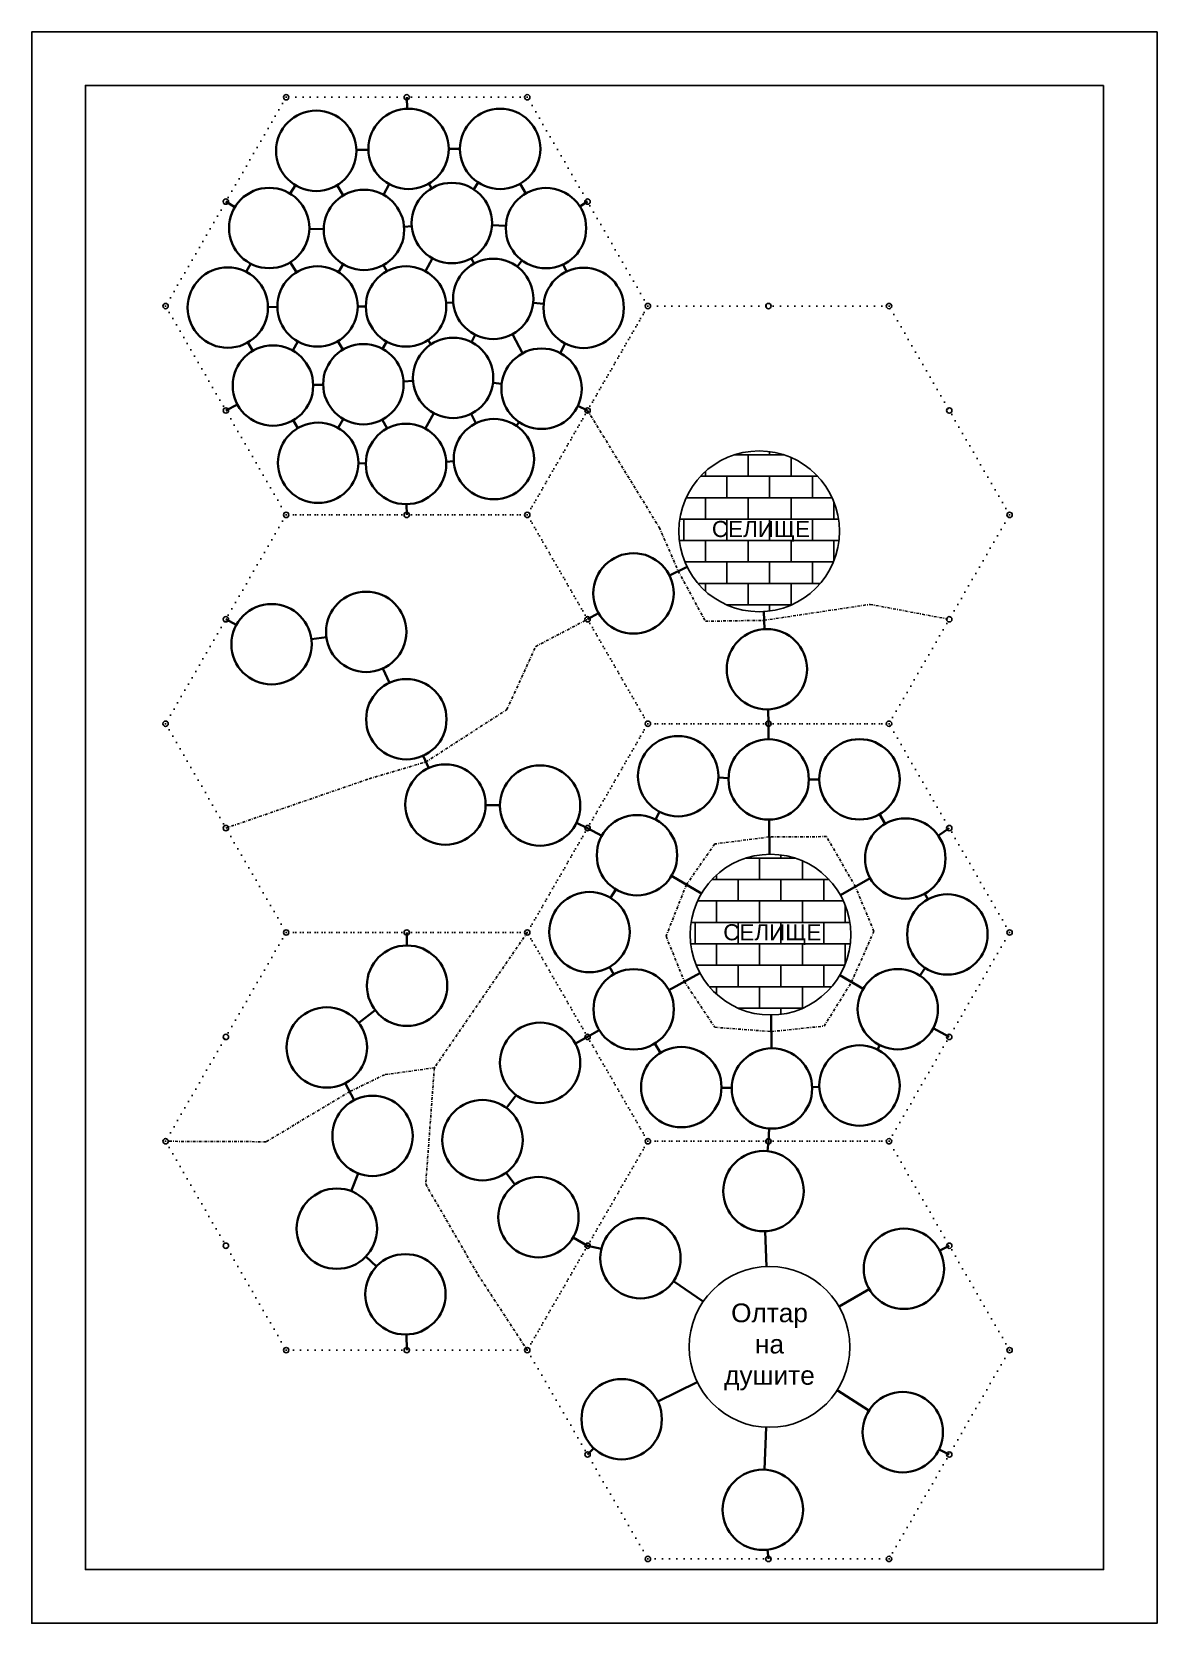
# Model space of a CAD drawing. Header units: feet. Extents: x 2991 to 5869, y -107 to 824.
# Drawn here: x 3559 to 3769, y 190.3 to 487.3 of the extents above; entities that cross this region are included whole.
import ezdxf
from ezdxf.enums import TextEntityAlignment as Align

# ---------------------------------------------------------------- set-up
doc = ezdxf.new("R2010")
doc.units = ezdxf.units.FT
doc.header["$MEASUREMENT"] = 0
doc.linetypes.add('DASHDOT', pattern=[1, 0.5, -0.25, 0, -0.25])
doc.linetypes.add('DOT', pattern=[0.25, 0, -0.25])
for name, color, linetype in [('border', 7, 'DASHDOT'), ('city', 8, 'Continuous'), ('hex', 7, 'DOT'), ('hex_circle', 7, 'Continuous'), ('quest_circle', 6, 'Continuous')]:
    doc.layers.add(name, color=color, linetype=linetype)
doc.layers.add('circle', color=7, linetype='Continuous', lineweight=35)
doc.layers.add('line', color=1, linetype='Continuous', lineweight=35)
doc.layers.add('not print', color=3, linetype='Continuous', plot=False)
doc.styles.get("Standard").update_dxf_attribs({"font": 'arial.ttf', "height": 3})

msp = doc.modelspace()

# ---------------------------------------------------------------- texts
at = {"layer": 'city', "color": 7}
for p in [(3695.04, 394.51), (3697.16, 319.24)]:
    msp.add_text('СЕЛИЩЕ', height=3, dxfattribs=at).set_placement(p, align=Align.MIDDLE_CENTER)
at = {"layer": 'quest_circle', "insert": (3696.64, 241.85), "char_height": 3.5, "width": 18.4341, "attachment_point": 5}
msp.add_mtext('Олтар на душите', dxfattribs=at)

# ---------------------------------------------------------------- hatches: boundary and pattern name
at = {"layer": 'city'}
h = msp.add_hatch(dxfattribs=at)
h.set_pattern_fill('AR-B816', color=256, scale=0.5, style=0)
h.set_pattern_definition([(0, (2160.661, -31.6565), (0, 4), []), (90, (2160.661, -31.6565), (-4, 4), [4, -4])])
edge = h.paths.add_edge_path()
edge.add_arc((3694.7, 394.07), 15, 0, 360)
h = msp.add_hatch(dxfattribs=at)
h.set_pattern_fill('AR-B816', color=256, scale=0.5, style=0)
h.set_pattern_definition([(0, (2162.775, -106.922), (0, 4), []), (90, (2162.775, -106.922), (-4, 4), [4, -4])])
edge = h.paths.add_edge_path()
edge.add_arc((3696.82, 318.8), 15, 0, 360)

# ---------------------------------------------------------------- linework, layer by layer
msp.add_lwpolyline([(3768.98, 487.29), (3558.98, 487.29), (3558.98, 190.29), (3768.98, 190.29)], close=True)
at = {"layer": 'border'}
for points in [[(3662.69, 416.62), (3676.07, 394.78), (3679.62, 386.62), (3684.68, 377.28), (3695.64, 377.46), (3715.4, 380.44), (3730.19, 377.65)], [(3595.19, 338.68), (3621.95, 347.89), (3632.51, 351.03), (3647.63, 360.8), (3653.02, 372.59), (3662.69, 377.65)], [(3712.66, 327.74), (3707.29, 337.09), (3696.6, 337.03), (3686.42, 335.73), (3681.14, 328.12), (3677.34, 318.5), (3680.76, 310.03), (3686.42, 301.51), (3696.99, 300.7), (3706.83, 301.73), (3711.93, 309.94), (3716.13, 319.41), (3712.66, 327.74)], [(3651.44, 319.2), (3634.1, 293.95), (3632.48, 272.23), (3642.21, 255.38), (3651.44, 241.25)], [(3634.1, 293.95), (3624.81, 292.66), (3618.3, 289.5), (3602.73, 280.15), (3583.94, 280.23)]]:
    msp.add_lwpolyline(points, dxfattribs=at)
at = {"layer": 'circle'}
for centre in [(3612.06, 465.08), (3629.28, 465.44), (3646.38, 465.44), (3603.28, 450.68), (3620.96, 450.33), (3637.36, 451.61), (3654.93, 450.66), (3595.55, 435.82), (3612.3, 436.04), (3628.81, 436.04), (3645.09, 437.45), (3661.96, 435.77), (3603.98, 421.27), (3620.85, 421.53), (3637.6, 422.7), (3654.11, 420.69), (3612.41, 406.86), (3628.81, 406.64), (3645.21, 407.56), (3671.26, 382.49), (3603.72, 372.99), (3621.38, 375.3), (3696.15, 368.34), (3628.87, 358.99), (3679.59, 348.37), (3696.48, 347.77), (3713.43, 347.78), (3636.16, 343.07), (3653.82, 342.88), (3671.91, 333.61), (3721.98, 333), (3663.05, 319.28), (3729.83, 318.84), (3629, 309.27), (3671.29, 304.86), (3720.58, 304.88), (3614.03, 297.75), (3653.83, 294.87), (3680.18, 290.34), (3697.1, 290.09), (3713.43, 290.64), (3622.56, 281.24), (3643.08, 280.44), (3695.52, 270.93), (3653.52, 266.07), (3615.9, 263.92), (3672.56, 258.4), (3721.72, 256.43), (3628.69, 251.67), (3669.05, 228.35), (3721.5, 225.94), (3695.39, 211.46)]:
    msp.add_circle(centre, 7.5, dxfattribs=at)
at = {"layer": 'city', "color": 7}
for centre in [(3694.7, 394.07), (3696.82, 318.8)]:
    msp.add_circle(centre, 15, dxfattribs=at)
at = {"layer": 'hex', "ltscale": 5}
for points in [[(3606.44, 475.08), (3583.94, 436.11), (3606.44, 397.14), (3651.44, 397.14), (3673.94, 436.11), (3651.44, 475.08)], [(3673.94, 436.11), (3651.44, 397.14), (3673.94, 358.17), (3718.94, 358.17), (3741.44, 397.14), (3718.94, 436.11)], [(3606.44, 397.14), (3583.94, 358.17), (3606.44, 319.2), (3651.44, 319.2), (3673.94, 358.17), (3651.44, 397.14)], [(3673.94, 358.17), (3651.44, 319.2), (3673.94, 280.23), (3718.94, 280.23), (3741.44, 319.2), (3718.94, 358.17)], [(3606.44, 319.2), (3583.94, 280.23), (3606.44, 241.25), (3651.44, 241.25), (3673.94, 280.23), (3651.44, 319.2)], [(3673.94, 280.23), (3651.44, 241.25), (3673.94, 202.28), (3718.94, 202.28), (3741.44, 241.25), (3718.94, 280.23)]]:
    msp.add_lwpolyline(points, close=True, dxfattribs=at)
at = {"layer": 'hex_circle'}
for centre in [(3606.44, 475.08), (3628.94, 475.08), (3651.44, 475.08), (3595.19, 455.6), (3662.69, 455.6), (3583.94, 436.11), (3673.94, 436.11), (3696.44, 436.11), (3718.94, 436.11), (3595.19, 416.62), (3662.69, 416.62), (3730.19, 416.62), (3606.44, 397.14), (3628.94, 397.14), (3651.44, 397.14), (3741.44, 397.14), (3595.19, 377.65), (3662.69, 377.65), (3730.19, 377.65), (3583.94, 358.17), (3673.94, 358.17), (3696.44, 358.17), (3718.94, 358.17), (3595.19, 338.68), (3662.69, 338.68), (3730.19, 338.68), (3606.44, 319.2), (3628.94, 319.2), (3651.44, 319.2), (3741.44, 319.2), (3595.19, 299.71), (3662.69, 299.71), (3730.19, 299.71), (3583.94, 280.23), (3673.94, 280.23), (3696.44, 280.23), (3718.94, 280.23), (3595.19, 260.74), (3662.69, 260.74), (3730.19, 260.74), (3606.44, 241.25), (3628.94, 241.25), (3651.44, 241.25), (3651.44, 241.25), (3651.44, 241.25), (3741.44, 241.25), (3662.69, 221.77), (3730.19, 221.77), (3673.94, 202.28), (3673.94, 202.28), (3696.44, 202.28), (3718.94, 202.28)]:
    msp.add_circle(centre, 0.5, dxfattribs=at)
at = {"layer": 'line'}
for p, q in [((3628.94, 475.08), (3629.02, 472.93)), ((3621.78, 465.28), (3619.56, 465.24)), ((3638.88, 465.44), (3636.78, 465.44)), ((3608.16, 458.68), (3607.18, 457.09)), ((3615.94, 458.66), (3617.09, 456.75)), ((3624.58, 456.9), (3625.66, 458.87)), ((3633.58, 458.09), (3633.07, 458.96)), ((3642.29, 459.15), (3641.46, 457.9)), ((3651.18, 457.15), (3650.14, 458.94)), ((3596.87, 454.58), (3595.19, 455.6)), ((3661.26, 454.68), (3662.69, 455.6)), ((3610.77, 450.53), (3613.47, 450.48)), ((3629.89, 451.03), (3628.44, 450.91)), ((3644.85, 451.21), (3647.44, 451.07)), ((3599.82, 444.03), (3599, 442.47)), ((3607.21, 444.3), (3608.36, 442.43)), ((3617.07, 443.92), (3616.19, 442.46)), ((3624.58, 443.75), (3625.2, 442.62)), ((3632.42, 442.62), (3633.75, 445.04)), ((3641.5, 444.03), (3640.96, 445.03)), ((3650.45, 444.64), (3649.58, 443.46)), ((3658.76, 442.56), (3658.14, 443.88)), ((3637.62, 436.8), (3636.28, 436.69)), ((3654.5, 436.51), (3652.56, 436.71)), ((3604.8, 435.94), (3603.04, 435.92)), ((3621.31, 436.04), (3619.8, 436.04)), ((3641, 429.38), (3641.7, 430.76)), ((3648.65, 430.84), (3650.56, 427.29)), ((3599.31, 429.33), (3600.22, 427.76)), ((3608.62, 429.51), (3607.66, 427.81)), ((3616.1, 429.58), (3617.04, 427.99)), ((3624.45, 428.1), (3625.2, 429.47)), ((3632.94, 429.78), (3633.47, 428.96)), ((3657.57, 427.34), (3658.5, 429.12)), ((3628.33, 422.05), (3630.12, 422.17)), ((3645.04, 421.79), (3646.67, 421.59)), ((3611.48, 421.38), (3613.35, 421.41)), ((3597.35, 417.76), (3595.19, 416.62)), ((3634, 416.12), (3632.41, 413.22)), ((3641.84, 414.26), (3640.97, 416)), ((3660.89, 417.48), (3662.69, 416.62)), ((3607.77, 414.8), (3608.62, 413.33)), ((3616.15, 413.36), (3617.11, 415.02)), ((3624.38, 414.91), (3625.27, 413.25)), ((3649.42, 413.77), (3649.9, 414.48)), ((3636.3, 407.06), (3637.72, 407.14)), ((3619.91, 406.76), (3621.31, 406.74)), ((3628.92, 399.14), (3628.94, 397.14)), ((3681.25, 387.43), (3677.99, 385.81)), ((3595.19, 377.65), (3597.14, 376.59)), ((3664.73, 378.8), (3662.69, 377.65)), ((3695.73, 375.83), (3695.55, 379.09)), ((3611.16, 373.96), (3613.94, 374.33)), ((3624.51, 368.48), (3625.74, 365.81)), ((3696.44, 358.17), (3696.37, 360.84)), ((3696.45, 355.27), (3696.44, 358.17)), ((3631.99, 352.17), (3633.04, 349.89)), ((3687.09, 348.1), (3688.98, 348.03)), ((3703.98, 347.77), (3705.93, 347.77)), ((3643.66, 342.99), (3646.32, 342.96)), ((3675.37, 340.26), (3676.13, 341.72)), ((3660.6, 339.67), (3662.69, 338.68)), ((3662.69, 338.68), (3665.34, 337.22)), ((3696.57, 340.27), (3696.64, 333.8)), ((3717.18, 341.29), (3718.22, 339.49)), ((3728.15, 337.27), (3730.19, 338.68)), ((3683.92, 326.46), (3678.36, 329.77)), ((3666.99, 325.66), (3667.96, 327.23)), ((3709.88, 326.17), (3715.45, 329.32)), ((3725.61, 326.44), (3726.19, 325.4)), ((3628.94, 319.2), (3628.96, 316.77)), ((3667.57, 311.37), (3666.77, 312.77)), ((3725.69, 312.59), (3724.72, 311.13)), ((3677.87, 308.45), (3683.65, 311.61)), ((3714.11, 308.67), (3709.76, 311.22)), ((3623.05, 304.69), (3619.98, 302.33)), ((3696.96, 303.8), (3697.03, 297.59)), ((3664.85, 301), (3662.69, 299.71)), ((3727.18, 301.33), (3730.19, 299.71)), ((3660.41, 298.46), (3662.69, 299.71)), ((3676.27, 296.73), (3675.21, 298.46)), ((3717.21, 298.17), (3716.79, 297.34)), ((3617.47, 291.09), (3619.12, 287.9)), ((3647.56, 286.45), (3649.35, 288.85)), ((3689.6, 290.2), (3687.68, 290.23)), ((3705.93, 290.39), (3704.59, 290.34)), ((3696.6, 282.61), (3696.44, 280.23)), ((3696.26, 278.4), (3696.44, 280.23)), ((3619.87, 274.24), (3618.59, 270.92)), ((3649.11, 272.14), (3647.49, 274.37)), ((3662.69, 260.74), (3660.01, 262.3)), ((3696.06, 256.83), (3695.81, 263.44)), ((3621.31, 258.73), (3623.27, 256.86)), ((3665.27, 260.13), (3662.69, 260.74)), ((3728.41, 259.83), (3730.19, 260.74)), ((3678.74, 254.15), (3684.28, 250.34)), ((3715.24, 252.66), (3709.61, 249.38)), ((3628.87, 244.17), (3628.94, 241.25)), ((3683.16, 235.25), (3675.79, 231.65)), ((3709.27, 233.76), (3715.19, 229.98)), ((3695.7, 218.95), (3696.02, 226.86)), ((3663.84, 222.96), (3662.69, 221.77)), ((3728.27, 222.69), (3730.19, 221.77)), ((3696.24, 204.01), (3696.44, 202.28))]:
    msp.add_line(p, q, dxfattribs=at)
at = {"layer": 'not print'}
msp.add_lwpolyline([(3758.98, 477.29), (3568.98, 477.29), (3568.98, 200.29), (3758.98, 200.29)], close=True, dxfattribs=at)
at = {"layer": 'quest_circle'}
msp.add_circle((3696.64, 241.85), 15, dxfattribs=at)

msp.set_redraw_order([(e.dxf.handle, doc.entitydb.next_handle()) for e in msp.query("TEXT MTEXT ATTDEF DIMENSION ARC_DIMENSION")])  # texts and dimensions are drawn at this point

doc.saveas('drawing.dxf')
